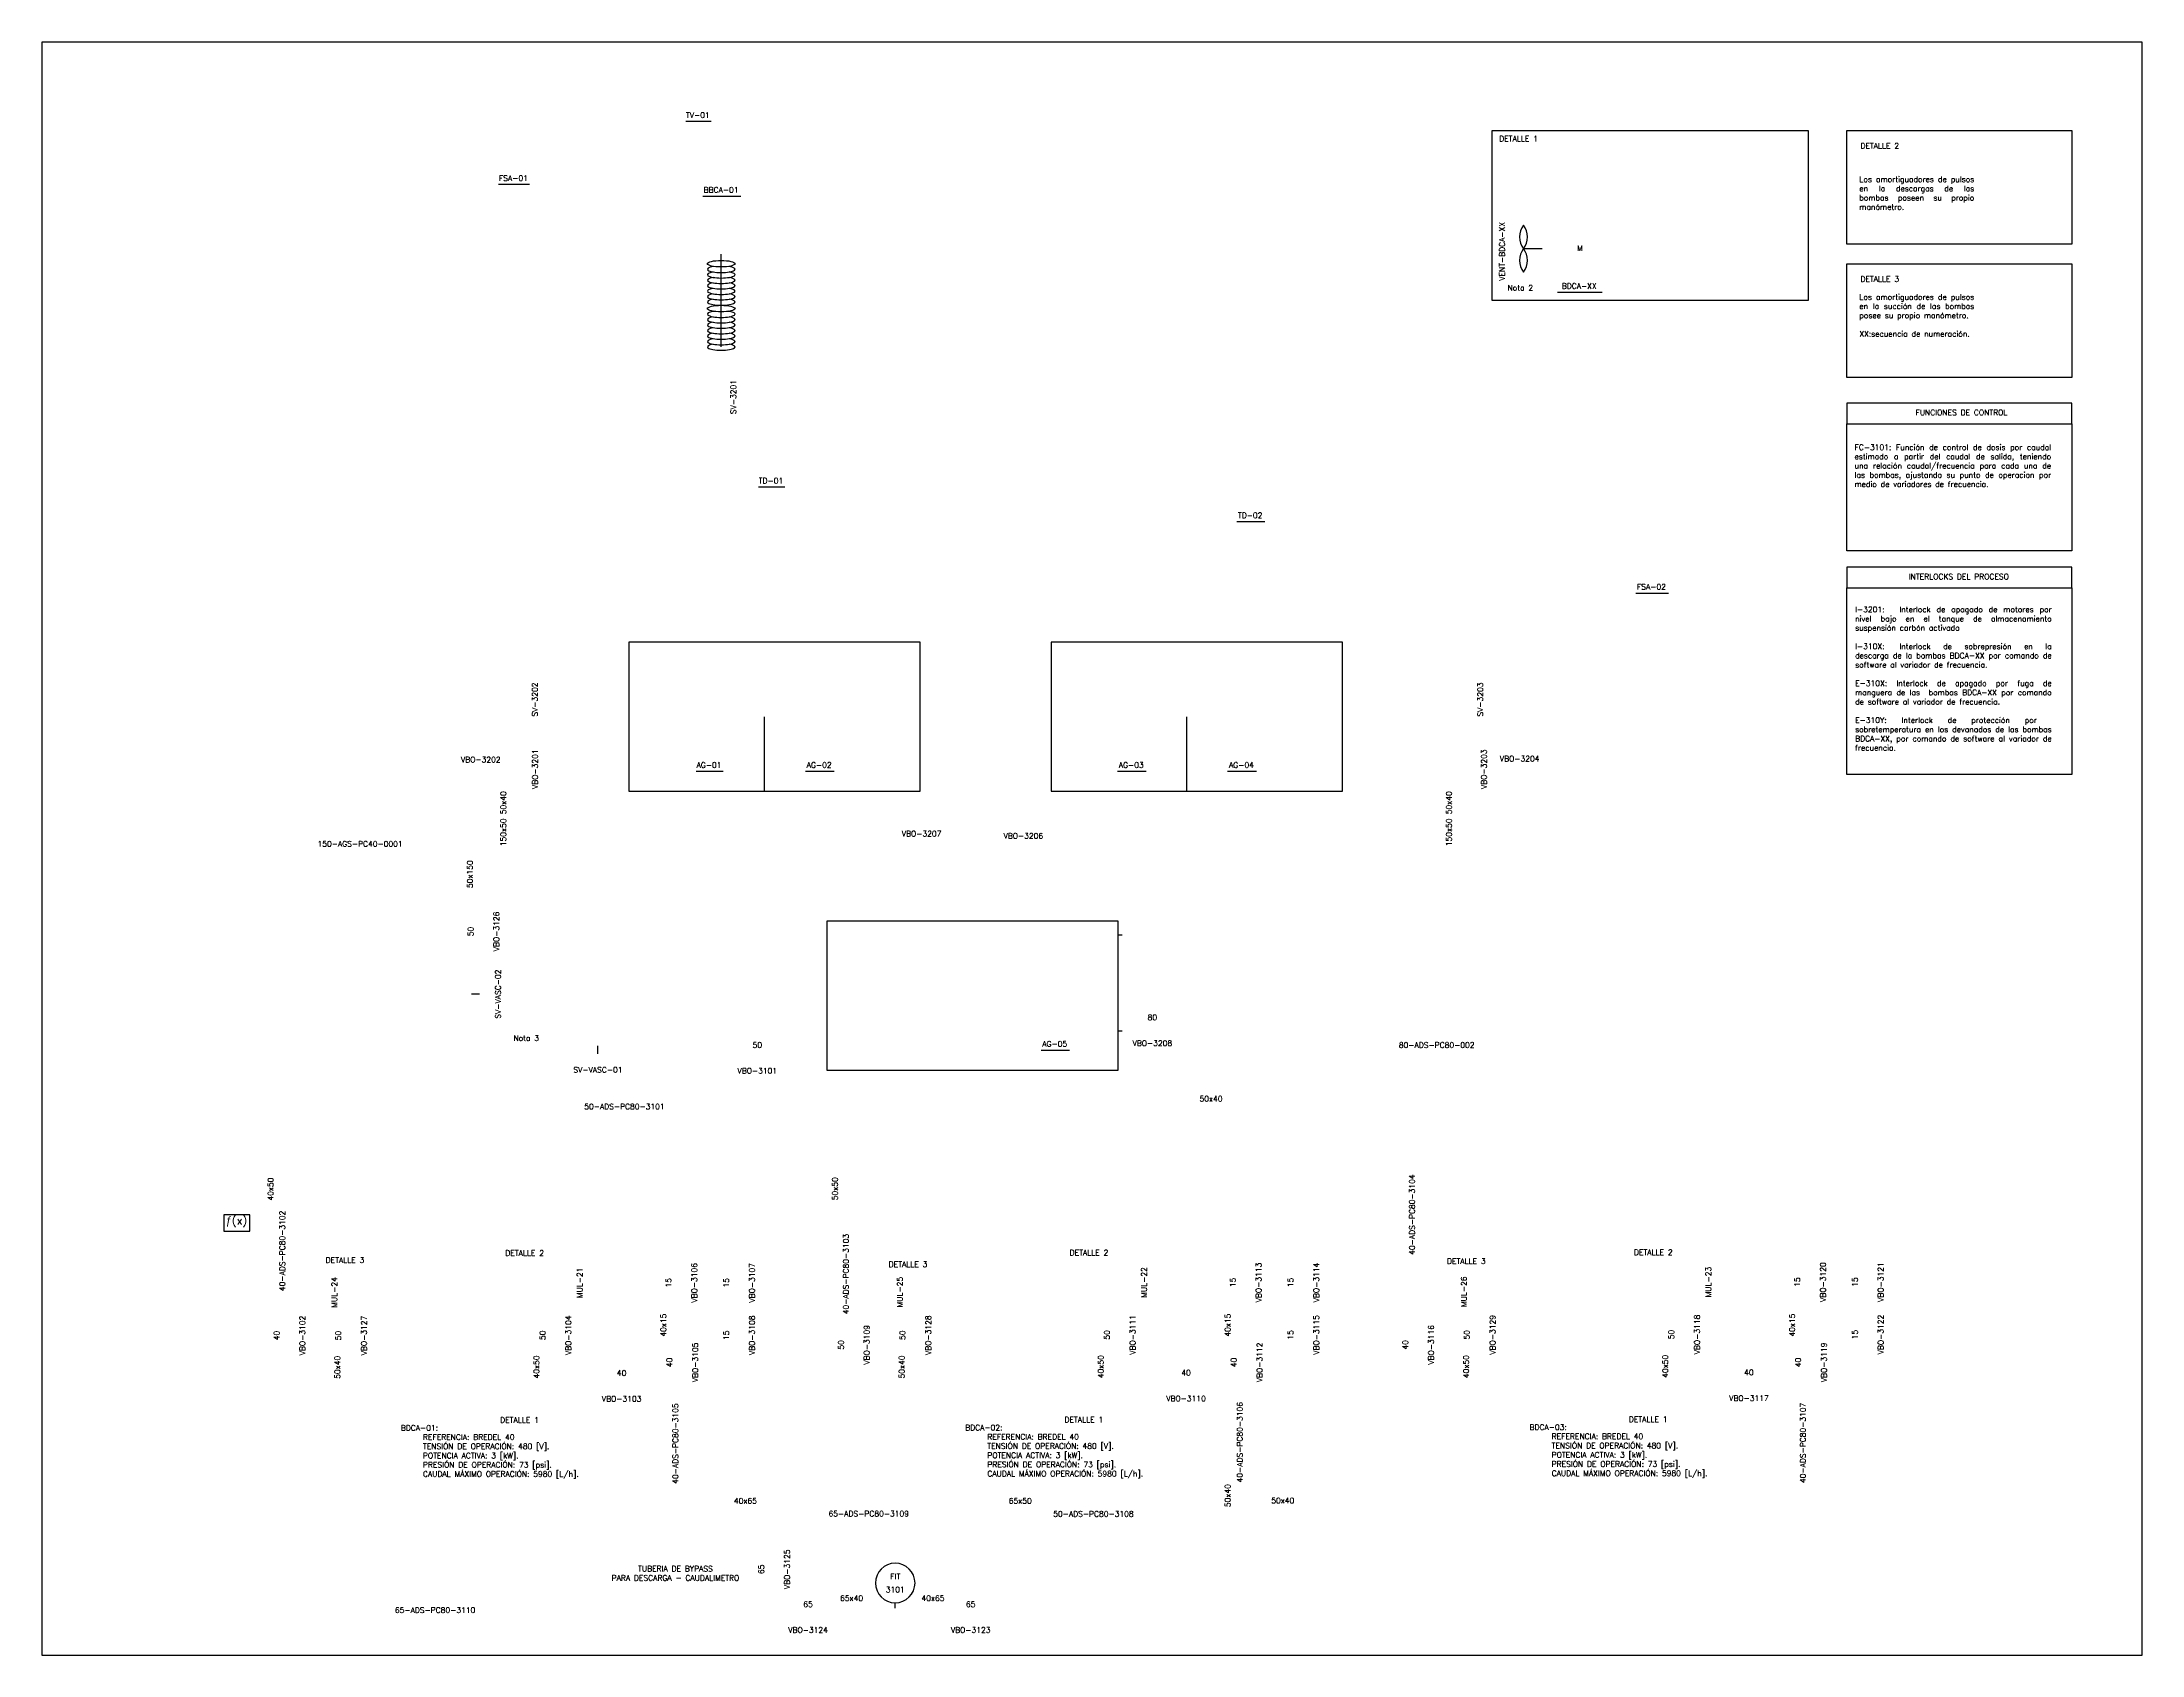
# Model space of a CAD drawing. Header units: inches. Extents: x -43.8 to 45.2, y 0 to 20.4.
# Drawn here: x 0 to 26.56, y 0 to 20.41 of the extents above; entities that cross this region are included whole.
import ezdxf
from ezdxf.enums import TextEntityAlignment as Align

# ---------------------------------------------------------------- set-up
doc = ezdxf.new("R2010")
doc.units = ezdxf.units.IN
doc.header["$MEASUREMENT"] = 0
for name, color, linetype in [('EQUIPOS_EXISTENTES', 8, 'Continuous'), ('EQUIPOS_FUTUROS', 183, 'Continuous'), ('Instrument', 7, 'Continuous'), ('Text', 7, 'Continuous')]:
    doc.layers.add(name, color=color, linetype=linetype)
doc.layers.add('no plot', color=41, linetype='Continuous', plot=False)
doc.styles.get("Standard").update_dxf_attribs({"font": 'romans.shx', "height": 0.1})
doc.dimstyles.get("Standard").update_dxf_attribs({"dimtxt": 0.18, "dimasz": 0.18, "dimexe": 0.18, "dimexo": 0.0625, "dimgap": 0.09, "dimtad": 0, "dimtih": 1, "dimtoh": 1, "dimdec": 4, "dimzin": 0, "dimdsep": 46, "dimtxsty": 'Standard', "dimcen": 0.09, "dimadec": 0, "dimazin": 0, "dimtfac": 1, "dimtdec": 4, "dimtofl": 0, "dimtmove": 0, "dimatfit": 3, "dimfxl": 1, "dimtolj": 1, "dimtzin": 0, "dimarcsym": 0})

# ---------------------------------------------------------------- blocks, each defined once
blk = doc.blocks.new('*U224')
at = {"color": 0, "linetype": 'ByBlock', "lineweight": -3}
blk.add_line((-0.153, -0.152), (0.169, -0.152), dxfattribs=at)
at = {"color": 0, "linetype": 'ByBlock', "lineweight": -2}
blk.add_attdef('#(Equipment.Tag)', text='', height=0.07, dxfattribs=at).set_placement((0, -0.074), align=Align.MIDDLE)
blk = doc.blocks.new('*U225')
at = {"color": 0, "linetype": 'ByBlock', "lineweight": -3}
blk.add_line((-0.232, -0.152), (0.248, -0.152), dxfattribs=at)
at = {"color": 0, "linetype": 'ByBlock', "lineweight": -2}
blk.add_attdef('#(Equipment.Tag)', text='', height=0.07, dxfattribs=at).set_placement((0, -0.074), align=Align.MIDDLE)
blk = doc.blocks.new('*U226')
at = {"color": 0, "linetype": 'ByBlock', "lineweight": -3}
blk.add_line((-0.187, -0.152), (0.203, -0.152), dxfattribs=at)
at = {"color": 0, "linetype": 'ByBlock', "lineweight": -2}
blk.add_attdef('#(Equipment.Tag)', text='', height=0.07, dxfattribs=at).set_placement((0, -0.074), align=Align.MIDDLE)
blk = doc.blocks.new('*U227')
at = {"color": 0, "linetype": 'ByBlock', "lineweight": -3}
blk.add_line((-0.158, -0.152), (0.175, -0.152), dxfattribs=at)
at = {"color": 0, "linetype": 'ByBlock', "lineweight": -2}
blk.add_attdef('#(Equipment.Tag)', text='', height=0.07, dxfattribs=at).set_placement((0, -0.074), align=Align.MIDDLE)
blk = doc.blocks.new('*U228')
at = {"color": 0, "linetype": 'ByBlock', "lineweight": -3}
blk.add_line((-0.169, -0.152), (0.186, -0.152), dxfattribs=at)
at = {"color": 0, "linetype": 'ByBlock', "lineweight": -2}
blk.add_attdef('#(Equipment.Tag)', text='', height=0.07, dxfattribs=at).set_placement((0, -0.074), align=Align.MIDDLE)
blk = doc.blocks.new('*U229')
at = {"color": 0, "linetype": 'ByBlock', "lineweight": -3}
blk.add_line((-0.162, -0.152), (0.178, -0.152), dxfattribs=at)
at = {"color": 0, "linetype": 'ByBlock', "lineweight": -2}
blk.add_attdef('#(Equipment.Tag)', text='', height=0.07, dxfattribs=at).set_placement((0, -0.074), align=Align.MIDDLE)
blk = doc.blocks.new('*U230')
at = {"color": 0, "linetype": 'ByBlock', "lineweight": -3}
blk.add_line((-0.173, -0.152), (0.189, -0.152), dxfattribs=at)
at = {"color": 0, "linetype": 'ByBlock', "lineweight": -2}
blk.add_attdef('#(Equipment.Tag)', text='', height=0.07, dxfattribs=at).set_placement((0, -0.074), align=Align.MIDDLE)
blk = doc.blocks.new('*U231')
at = {"color": 0, "linetype": 'ByBlock', "lineweight": -3}
blk.add_line((-0.175, -0.152), (0.191, -0.152), dxfattribs=at)
at = {"color": 0, "linetype": 'ByBlock', "lineweight": -2}
blk.add_attdef('#(Equipment.Tag)', text='', height=0.07, dxfattribs=at).set_placement((0, -0.074), align=Align.MIDDLE)
blk = doc.blocks.new('*U232')
at = {"color": 0, "linetype": 'ByBlock', "lineweight": -3}
blk.add_line((-0.198, -0.152), (0.214, -0.152), dxfattribs=at)
at = {"color": 0, "linetype": 'ByBlock', "lineweight": -2}
blk.add_attdef('#(Equipment.Tag)', text='', height=0.07, dxfattribs=at).set_placement((0, -0.074), align=Align.MIDDLE)
blk = doc.blocks.new('Tag_block')
at = {"color": 0, "linetype": 'ByBlock', "lineweight": -2}
blk.add_attdef('#(TargetObject.Tag)', text='', height=0.1, dxfattribs=at).set_placement((0, 0), align=Align.MIDDLE_CENTER)
blk = doc.blocks.new('AdjacentPipeReducerStyle_block')
at = {"color": 0, "linetype": 'ByBlock', "lineweight": -2}
blk.add_attdef('#(PipeLines.Size)x#(PipeLines.Size)', text='', height=0.07, dxfattribs=at).set_placement((0, 0), align=Align.MIDDLE_CENTER)
blk = doc.blocks.new('Valve Label_block')
at = {"color": 0, "linetype": 'ByBlock', "lineweight": -2}
blk.add_attdef('#(TargetObject.Size)', text='', height=0.07, dxfattribs=at).set_placement((0, 0.1175), align=Align.BOTTOM_CENTER)
blk.add_attdef('#(TargetObject.Tag)', text='', height=0.07, dxfattribs=at).set_placement((0, -0.1175), align=Align.TOP_CENTER)
blk = doc.blocks.new('Ventilador')
blk.add_line((0, 0), (0, -0.237))
for centre, start, end in [((-0.148, -0.432), 52.725, 127.2802), ((-0.148, -0.042), 232.7344, 307.2708), ((0.148, -0.432), 52.725, 127.2802), ((0.148, -0.042), 232.7344, 307.2708)]:
    blk.add_arc(centre, 0.245, start, end)
blk = doc.blocks.new('*U233')
at = {"color": 0, "linetype": 'ByBlock', "lineweight": -3}
blk.add_line((-0.275, -0.152), (0.291, -0.152), dxfattribs=at)
at = {"color": 0, "linetype": 'ByBlock', "lineweight": -2}
blk.add_attdef('#(Equipment.Tag)', text='', height=0.07, dxfattribs=at).set_placement((0, -0.074), align=Align.MIDDLE)
blk = doc.blocks.new('*U207')
at = {"color": 0, "linetype": 'ByBlock', "lineweight": -2}
for start, end in [(0, 180), (180, 0)]:
    blk.add_arc((0, 0), 0.25, start, end, dxfattribs=at)
blk.add_wipeout([(-0.079, 0.149), (0.083, 0.151), (0.083, 0.024), (-0.079, 0.024)], dxfattribs=at)
blk.add_wipeout([(-0.177, -0.024), (0.181, -0.024), (0.181, -0.155), (-0.177, -0.155)], dxfattribs=at)
for tag, p in [('#(TargetObject.Type)', (0, 0.083)), ('#(TargetObject.LoopNumber)', (0, -0.083))]:
    blk.add_attdef(tag, text='', height=0.07, dxfattribs=at).set_placement(p, align=Align.MIDDLE_CENTER)

msp = doc.modelspace()

# ---------------------------------------------------------------- linework, layer by layer
for p, q in [((13.665, 9.108), (13.615, 9.108)), ((5.534, 8.362), (5.434, 8.362)), ((7.034, 7.608), (7.034, 7.708)), ((13.665, 7.895), (13.615, 7.895))]:
    msp.add_line(p, q)
for points in [[(18.345, 19.287), (22.342, 19.287), (22.342, 17.138), (18.345, 17.138)], [(22.833, 19.287), (25.679, 19.287), (25.679, 17.849), (22.833, 17.849)], [(22.833, 17.601), (25.679, 17.601), (25.679, 16.163), (22.833, 16.163)], [(22.833, 15.578), (25.679, 15.578), (25.679, 15.84), (22.833, 15.84)], [(22.833, 15.578), (25.679, 15.578), (25.679, 13.971), (22.833, 13.971)], [(22.833, 13.502), (25.679, 13.502), (25.679, 13.764), (22.833, 13.764)], [(22.833, 13.502), (25.679, 13.502), (25.679, 11.142), (22.833, 11.142)], [(2.303, 5.364), (2.63, 5.364), (2.63, 5.573), (2.303, 5.573)]]:
    msp.add_lwpolyline(points, close=True)
at = {"layer": 'EQUIPOS_EXISTENTES'}
for p, q in [((8.593, 17.118), (8.593, 17.722)), ((8.593, 16.55), (8.593, 17.154)), ((9.136, 11.872), (9.136, 10.929)), ((14.477, 11.872), (14.477, 10.929))]:
    msp.add_line(p, q, dxfattribs=at)
for points in [[(11.11, 12.815), (7.424, 12.815), (7.424, 10.929), (11.11, 10.929)], [(16.452, 12.815), (12.765, 12.815), (12.765, 10.929), (16.452, 10.929)], [(13.615, 9.288), (9.928, 9.288), (9.928, 7.402), (13.615, 7.402)]]:
    msp.add_lwpolyline(points, close=True, dxfattribs=at)
for centre, start_param, end_param in [((8.593, 17.532), 5.300998, 10.406965), ((8.593, 17.463), 5.315951, 10.392012), ((8.593, 17.394), 5.315951, 10.392012), ((8.593, 17.325), 5.315951, 10.392012), ((8.593, 17.256), 5.315951, 10.392012), ((8.593, 17.187), 5.315951, 10.392012), ((8.593, 17.118), 5.315951, 10.392012), ((8.593, 16.965), 5.300998, 10.406965), ((8.593, 16.896), 5.315951, 10.392012), ((8.593, 16.827), 5.315951, 10.392012), ((8.593, 16.758), 5.315951, 10.392012), ((8.593, 16.689), 5.315951, 10.392012), ((8.593, 16.619), 5.315951, 10.392012), ((8.593, 16.55), 5.315951, 10.392012)]:
    msp.add_ellipse(centre, major_axis=(-0.175, 0), ratio=0.239519, start_param=start_param, end_param=end_param, dxfattribs=at)
for centre in [(8.593, 17.602), (8.593, 17.034)]:
    msp.add_ellipse(centre, major_axis=(-0.175, 0), ratio=0.237324, dxfattribs=at)
at = {"layer": 'no plot'}
msp.add_lwpolyline([(0.002, 0.004), (26.565, 0.004), (26.565, 20.406), (0.002, 20.406)], close=True, dxfattribs=at)

# ---------------------------------------------------------------- block references
at = {"rotation": 270}
msp.add_blockref('Ventilador', (18.978, 17.792), dxfattribs=at)
at = {"xscale": 0.7, "yscale": 0.7, "zscale": 0.7, "rotation": 90}
for p, values in [((8.747, 15.915), {'#(TargetObject.Tag)': 'SV-3201'}), ((6.236, 12.089), {'#(TargetObject.Tag)': 'SV-3202'}), ((18.194, 12.089), {'#(TargetObject.Tag)': 'SV-3203'}), ((6.239, 11.208), {'#(TargetObject.Tag)': 'VBO-3201'}), ((18.241, 11.208), {'#(TargetObject.Tag)': 'VBO-3203'}), ((5.77, 8.363), {'#(TargetObject.Tag)': 'SV-VASC-02'}), ((6.804, 4.711), {'#(TargetObject.Tag)': 'MUL-21'}), ((13.942, 4.716), {'#(TargetObject.Tag)': 'MUL-22'}), ((17.987, 4.599), {'#(TargetObject.Tag)': 'MUL-26'}), ((21.08, 4.721), {'#(TargetObject.Tag)': 'MUL-23'}), ((3.7, 4.59), {'#(TargetObject.Tag)': 'MUL-24'}), ((10.853, 4.594), {'#(TargetObject.Tag)': 'MUL-25'})]:
    msp.add_blockref('Tag_block', p, dxfattribs=at).add_auto_attribs(values)
at = {"xscale": 0.7, "yscale": 0.7, "zscale": 0.7}
for p, values in [((5.552, 11.33), {'#(TargetObject.Tag)': 'VBO-3202'}), ((18.693, 11.341), {'#(TargetObject.Tag)': 'VBO-3204'}), ((11.128, 10.392), {'#(TargetObject.Tag)': 'VBO-3207'}), ((12.415, 10.365), {'#(TargetObject.Tag)': 'VBO-3206'}), ((7.034, 7.406), {'#(TargetObject.Tag)': 'SV-VASC-01'})]:
    msp.add_blockref('Tag_block', p, dxfattribs=at).add_auto_attribs(values)
for p, rotation, values in [((5.837, 10.784), 90, {'#(PipeLines.Size)x#(PipeLines.Size)': '50x40'}), ((17.798, 10.784), 90, {'#(PipeLines.Size)x#(PipeLines.Size)': '50x40'}), ((5.837, 10.409), 90, {'#(PipeLines.Size)x#(PipeLines.Size)': '150x50'}), ((17.798, 10.409), 90, {'#(PipeLines.Size)x#(PipeLines.Size)': '150x50'}), ((5.414, 9.88), 90, {'#(PipeLines.Size)x#(PipeLines.Size)': '50x150'}), ((2.893, 5.897), 90, {'#(PipeLines.Size)x#(PipeLines.Size)': '40x50'}), ((10.032, 5.902), 90, {'#(PipeLines.Size)x#(PipeLines.Size)': '50x50'}), ((7.862, 4.176), 90, {'#(PipeLines.Size)x#(PipeLines.Size)': '40x15'}), ((15, 4.176), 90, {'#(PipeLines.Size)x#(PipeLines.Size)': '40x15'}), ((22.139, 4.176), 90, {'#(PipeLines.Size)x#(PipeLines.Size)': '40x15'}), ((3.739, 3.643), 90.00000000000001, {'#(PipeLines.Size)x#(PipeLines.Size)': '50x40'}), ((6.257, 3.647), 90, {'#(PipeLines.Size)x#(PipeLines.Size)': '40x50'}), ((10.877, 3.647), 90.00000000000001, {'#(PipeLines.Size)x#(PipeLines.Size)': '50x40'}), ((13.395, 3.651), 90, {'#(PipeLines.Size)x#(PipeLines.Size)': '40x50'}), ((18.016, 3.652), 90.00000000000001, {'#(PipeLines.Size)x#(PipeLines.Size)': '40x50'}), ((20.534, 3.656), 90, {'#(PipeLines.Size)x#(PipeLines.Size)': '40x50'}), ((15, 2.02), 90.00000000000001, {'#(PipeLines.Size)x#(PipeLines.Size)': '50x40'})]:
    msp.add_blockref('AdjacentPipeReducerStyle_block', p, dxfattribs=dict(rotation=rotation)).add_auto_attribs(values)
for p, values in [((14.789, 7.04), {'#(PipeLines.Size)x#(PipeLines.Size)': '50x40'}), ((8.9, 1.954), {'#(PipeLines.Size)x#(PipeLines.Size)': '40x65'}), ((12.376, 1.954), {'#(PipeLines.Size)x#(PipeLines.Size)': '65x50'}), ((15.697, 1.958), {'#(PipeLines.Size)x#(PipeLines.Size)': '50x40'}), ((10.243, 0.723), {'#(PipeLines.Size)x#(PipeLines.Size)': '65x40'})]:
    msp.add_blockref('AdjacentPipeReducerStyle_block', p).add_auto_attribs(values)
at = {"layer": 'Text'}
for name, p, values in [('*U224', (8.298, 19.555), {'#(Equipment.Tag)': 'TV-01'}), ('*U226', (5.965, 18.758), {'#(Equipment.Tag)': 'FSA-01'}), ('*U225', (8.592, 18.61), {'#(Equipment.Tag)': 'BBCA-01'}), ('*U233', (19.447, 17.394), {'#(Equipment.Tag)': 'BDCA-XX'}), ('*U227', (9.223, 14.931), {'#(Equipment.Tag)': 'TD-01'}), ('*U228', (15.284, 14.493), {'#(Equipment.Tag)': 'TD-02'}), ('*U232', (20.36, 13.589), {'#(Equipment.Tag)': 'FSA-02'}), ('*U229', (8.439, 11.335), {'#(Equipment.Tag)': 'AG-01'}), ('*U230', (9.833, 11.335), {'#(Equipment.Tag)': 'AG-02'}), ('*U230', (13.78, 11.335), {'#(Equipment.Tag)': 'AG-03'}), ('*U231', (15.174, 11.335), {'#(Equipment.Tag)': 'AG-04'}), ('Valve Label_block', (14.047, 7.895), {'#(TargetObject.Size)': '80', '#(TargetObject.Tag)': 'VBO-3208'}), ('Valve Label_block', (9.05, 7.546), {'#(TargetObject.Size)': '50', '#(TargetObject.Tag)': 'VBO-3101'}), ('*U230', (12.812, 7.808), {'#(Equipment.Tag)': 'AG-05'}), ('Valve Label_block', (7.334, 3.397), {'#(TargetObject.Size)': '40', '#(TargetObject.Tag)': 'VBO-3103'}), ('Valve Label_block', (14.473, 3.401), {'#(TargetObject.Size)': '40', '#(TargetObject.Tag)': 'VBO-3110'}), ('Valve Label_block', (21.593, 3.405), {'#(TargetObject.Size)': '40', '#(TargetObject.Tag)': 'VBO-3117'}), ('Valve Label_block', (9.692, 0.473), {'#(TargetObject.Size)': '65', '#(TargetObject.Tag)': 'VBO-3124'}), ('Valve Label_block', (11.749, 0.473), {'#(TargetObject.Size)': '65', '#(TargetObject.Tag)': 'VBO-3123'})]:
    msp.add_blockref(name, p, dxfattribs=at).add_auto_attribs(values)
for p, rotation, values in [((5.597, 9.156), 90.00000000000001, {'#(TargetObject.Size)': '50', '#(TargetObject.Tag)': 'VBO-3126'}), ((8.1, 4.712), 90, {'#(TargetObject.Size)': '15', '#(TargetObject.Tag)': 'VBO-3106'}), ((8.83, 4.712), 90, {'#(TargetObject.Size)': '15', '#(TargetObject.Tag)': 'VBO-3107'}), ((15.238, 4.716), 90, {'#(TargetObject.Size)': '15', '#(TargetObject.Tag)': 'VBO-3113'}), ((15.968, 4.716), 90, {'#(TargetObject.Size)': '15', '#(TargetObject.Tag)': 'VBO-3114'}), ((22.377, 4.721), 90, {'#(TargetObject.Size)': '15', '#(TargetObject.Tag)': 'VBO-3120'}), ((23.107, 4.721), 90, {'#(TargetObject.Size)': '15', '#(TargetObject.Tag)': 'VBO-3121'}), ((3.143, 4.045), 90.00000000000001, {'#(TargetObject.Size)': '40', '#(TargetObject.Tag)': 'VBO-3102'}), ((3.922, 4.045), 90.00000000000001, {'#(TargetObject.Size)': '50', '#(TargetObject.Tag)': 'VBO-3127'}), ((6.507, 4.048), 90, {'#(TargetObject.Size)': '50', '#(TargetObject.Tag)': 'VBO-3104'}), ((8.83, 4.048), 90, {'#(TargetObject.Size)': '15', '#(TargetObject.Tag)': 'VBO-3108'}), ((11.06, 4.049), 90.00000000000001, {'#(TargetObject.Size)': '50', '#(TargetObject.Tag)': 'VBO-3128'}), ((13.645, 4.053), 90, {'#(TargetObject.Size)': '50', '#(TargetObject.Tag)': 'VBO-3111'}), ((15.968, 4.053), 90, {'#(TargetObject.Size)': '15', '#(TargetObject.Tag)': 'VBO-3115'}), ((18.198, 4.054), 90.00000000000001, {'#(TargetObject.Size)': '50', '#(TargetObject.Tag)': 'VBO-3129'}), ((20.784, 4.058), 90, {'#(TargetObject.Size)': '50', '#(TargetObject.Tag)': 'VBO-3118'}), ((23.107, 4.057), 90, {'#(TargetObject.Size)': '15', '#(TargetObject.Tag)': 'VBO-3122'}), ((10.282, 3.927), 90.00000000000001, {'#(TargetObject.Size)': '50', '#(TargetObject.Tag)': 'VBO-3109'}), ((17.42, 3.927), 90.00000000000001, {'#(TargetObject.Size)': '40', '#(TargetObject.Tag)': 'VBO-3116'}), ((8.112, 3.705), 90, {'#(TargetObject.Size)': '40', '#(TargetObject.Tag)': 'VBO-3105'}), ((15.25, 3.705), 90, {'#(TargetObject.Size)': '40', '#(TargetObject.Tag)': 'VBO-3112'}), ((22.389, 3.705), 90, {'#(TargetObject.Size)': '40', '#(TargetObject.Tag)': 'VBO-3119'}), ((9.274, 1.088), 90, {'#(TargetObject.Size)': '65', '#(TargetObject.Tag)': 'VBO-3125'})]:
    msp.add_blockref('Valve Label_block', p, dxfattribs=dict(at, rotation=rotation)).add_auto_attribs(values)

# ---------------------------------------------------------------- texts
at = {"char_height": 0.07}
for s, width, heights, insert, attachment_point in [('DETALLE 1', 0.60141, [0.13], (18.435, 19.218), 1), ('DETALLE 2', 0.76486, [0.188], (23.003, 19.128), 1), ('\\pxqj;Los amortiguadores de pulsos en la descargas de las bombas poseen su propio manómetro.', 1.57446, [0.88], (22.99, 18.705), 1), ('M', 0.07631, [0.0781], (19.419, 17.833), 1), ('DETALLE 3', 0.76486, [0.188], (23.003, 17.443), 1), ('\\pxqj;Los amortiguadores de pulsos en la succión de las bombas posee su propio manómetro.\\P\\PXX:secuencia de numeración.', 1.57446, [0.88], (22.99, 17.216), 1), ('FUNCIONES DE CONTROL', 2.55282, [0.152], (24.281, 15.72), 5), ('\\pxqj;FC-3101: Función de control de dosis por caudal estimado a partir del caudal de salida, teniendo una relación caudal/frecuencia para cada una de las bombas, ajustando su punto de operacion por medio de variadores de frecuencia.', 2.69393, [1.804], (22.929, 15.315), 1), ('INTERLOCKS DEL PROCESO', 2.88932, [0.152], (24.248, 13.644), 5), ('\\pxqj;I-3201: ^IInterlock de apagado de motores por nivel bajo en el tanque de almacenamiento suspensión carbón activado{\\fArial|b0|i0|c0|p34; \\P\\P}I-310X: ^IInterlock de sobrepresión en la descarga de la bombas BDCA-XX por comando de software al variador de frecuencia.\\P\\PE-310X: Interlock de apagado por fuga de manguera de las  bombas BDCA-XX por comando de software al variador de frecuencia.\\P\\PE-310Y: Interlock de protección por  sobretemperatura en los devanados de las bombas BDCA-XX, por comando de software al variador de frecuencia.', 2.69393, [7.144], (22.936, 13.264), 1), ('150-AGS-PC40-0001', 0.91776, [0], (3.487, 10.299), 1), ('80-ADS-PC80-002', 0.91776, [0], (17.165, 7.754), 1), ('50-ADS-PC80-3101', 0.91776, [0], (6.861, 6.977), 1), ('DETALLE 2', 0.76486, [0.188], (5.863, 5.123), 1), ('DETALLE 2', 0.76486, [0.188], (13.001, 5.128), 1), ('DETALLE 2', 0.76486, [0.188], (20.139, 5.133), 1), ('DETALLE 3', 0.76486, [0.188], (3.59, 5.034), 1), ('DETALLE 3', 0.76486, [0.188], (10.712, 4.982), 1), ('DETALLE 3', 0.76486, [0.188], (17.774, 5.021), 1), ('DETALLE 1', 0.62736, [0.116], (5.798, 3.012), 1), ('DETALLE 1', 0.62736, [0.116], (12.936, 3.016), 1), ('DETALLE 1', 0.62736, [0.116], (20.074, 3.021), 1), ('BDCA-01:\\P^IREFERENCIA: BREDEL 40\\P^ITENSIÓN DE OPERACIÓN: 480 [V].\\P^IPOTENCIA ACTIVA: 3 [kW].\\P^IPRESIÓN DE OPERACIÓN: 73 [psi].\\P\\pxqj;^ICAUDAL MÁXIMO OPERACIÓN: 5980 [L/h].', 2.57771, [0.88], (4.541, 2.912), 1), ('BDCA-02:\\P^IREFERENCIA: BREDEL 40\\P^ITENSIÓN DE OPERACIÓN: 480 [V].\\P^IPOTENCIA ACTIVA: 3 [kW].\\P^IPRESIÓN DE OPERACIÓN: 73 [psi].\\P\\pxqj;^ICAUDAL MÁXIMO OPERACIÓN: 5980 [L/h].', 2.57771, [0.88], (11.68, 2.916), 1), ('BDCA-03:\\P^IREFERENCIA: BREDEL 40\\P^ITENSIÓN DE OPERACIÓN: 480 [V].\\P^IPOTENCIA ACTIVA: 3 [kW].\\P^IPRESIÓN DE OPERACIÓN: 73 [psi].\\P\\pxqj;^ICAUDAL MÁXIMO OPERACIÓN: 5980 [L/h].', 2.57771, [0.88], (18.818, 2.921), 1), ('65-ADS-PC80-3109', 0.91776, [0], (9.951, 1.827), 1), ('50-ADS-PC80-3108', 0.91776, [0], (12.793, 1.824), 1), ('\\pxqc;TUBERIA DE BYPASS \\PPARA DESCARGA - CAUDALIMETRO', 1.87942, [0], (7.075, 1.131), 1), ('65-ADS-PC80-3110', 0.91776, [0], (4.466, 0.607), 1)]:
    msp.add_mtext_dynamic_manual_height_columns(s, width=width, gutter_width=0.5, heights=heights, dxfattribs=dict(at, insert=insert, attachment_point=attachment_point))
at = {"char_height": 0.07, "attachment_point": 1, "rotation": 90}
for s, insert in [('40-ADS-PC80-3104', (17.297, 5.066)), ('40-ADS-PC80-3102', (3.006, 4.607)), ('40-ADS-PC80-3103', (10.135, 4.314)), ('40-ADS-PC80-3106', (15.118, 2.187)), ('40-ADS-PC80-3105', (7.979, 2.17)), ('40-ADS-PC80-3107', (22.24, 2.179))]:
    msp.add_mtext_dynamic_manual_height_columns(s, width=0.91776, gutter_width=0.5, heights=[0], dxfattribs=dict(at, insert=insert))
at = {"insert": (2.327, 5.551), "char_height": 0.1, "width": 0.28328, "attachment_point": 1}
msp.add_mtext('{\\fArial|b0|i0|c0|p34;ƒ}(x) ', dxfattribs=at)
at = {"layer": 'EQUIPOS_FUTUROS', "color": 0, "insert": (18.435, 17.386), "char_height": 0.07, "attachment_point": 1, "rotation": 90}
msp.add_mtext_dynamic_manual_height_columns('VENT-BDCA-XX', width=0.76289, gutter_width=0.5, heights=[0.113], dxfattribs=at)
at = {"layer": 'EQUIPOS_FUTUROS', "color": 0, "char_height": 0.07, "attachment_point": 1}
for s, insert in [('Nota 2', (18.539, 17.332)), ('Nota 3', (5.965, 7.842))]:
    msp.add_mtext_dynamic_manual_height_columns(s, width=0.76289, gutter_width=0.5, heights=[0.113], dxfattribs=dict(at, insert=insert))

# ---------------------------------------------------------------- next in the draw order: block references
at = {"layer": 'Instrument'}
msp.add_blockref('*U207', (10.795, 0.915), dxfattribs=at).add_auto_attribs({'#(TargetObject.Type)': 'FIT', '#(TargetObject.LoopNumber)': '3101'})

# ---------------------------------------------------------------- next in the draw order: block references
msp.add_blockref('AdjacentPipeReducerStyle_block', (11.272, 0.723)).add_auto_attribs({'#(PipeLines.Size)x#(PipeLines.Size)': '40x65'})

# ---------------------------------------------------------------- next in the draw order: leaders
at = {"layer": 'Instrument', "has_arrowhead": 0}
msp.add_leader([(10.795, 0.598), (10.795, 0.665)], dimstyle='Standard', dxfattribs=at)

doc.saveas('drawing.dxf')
